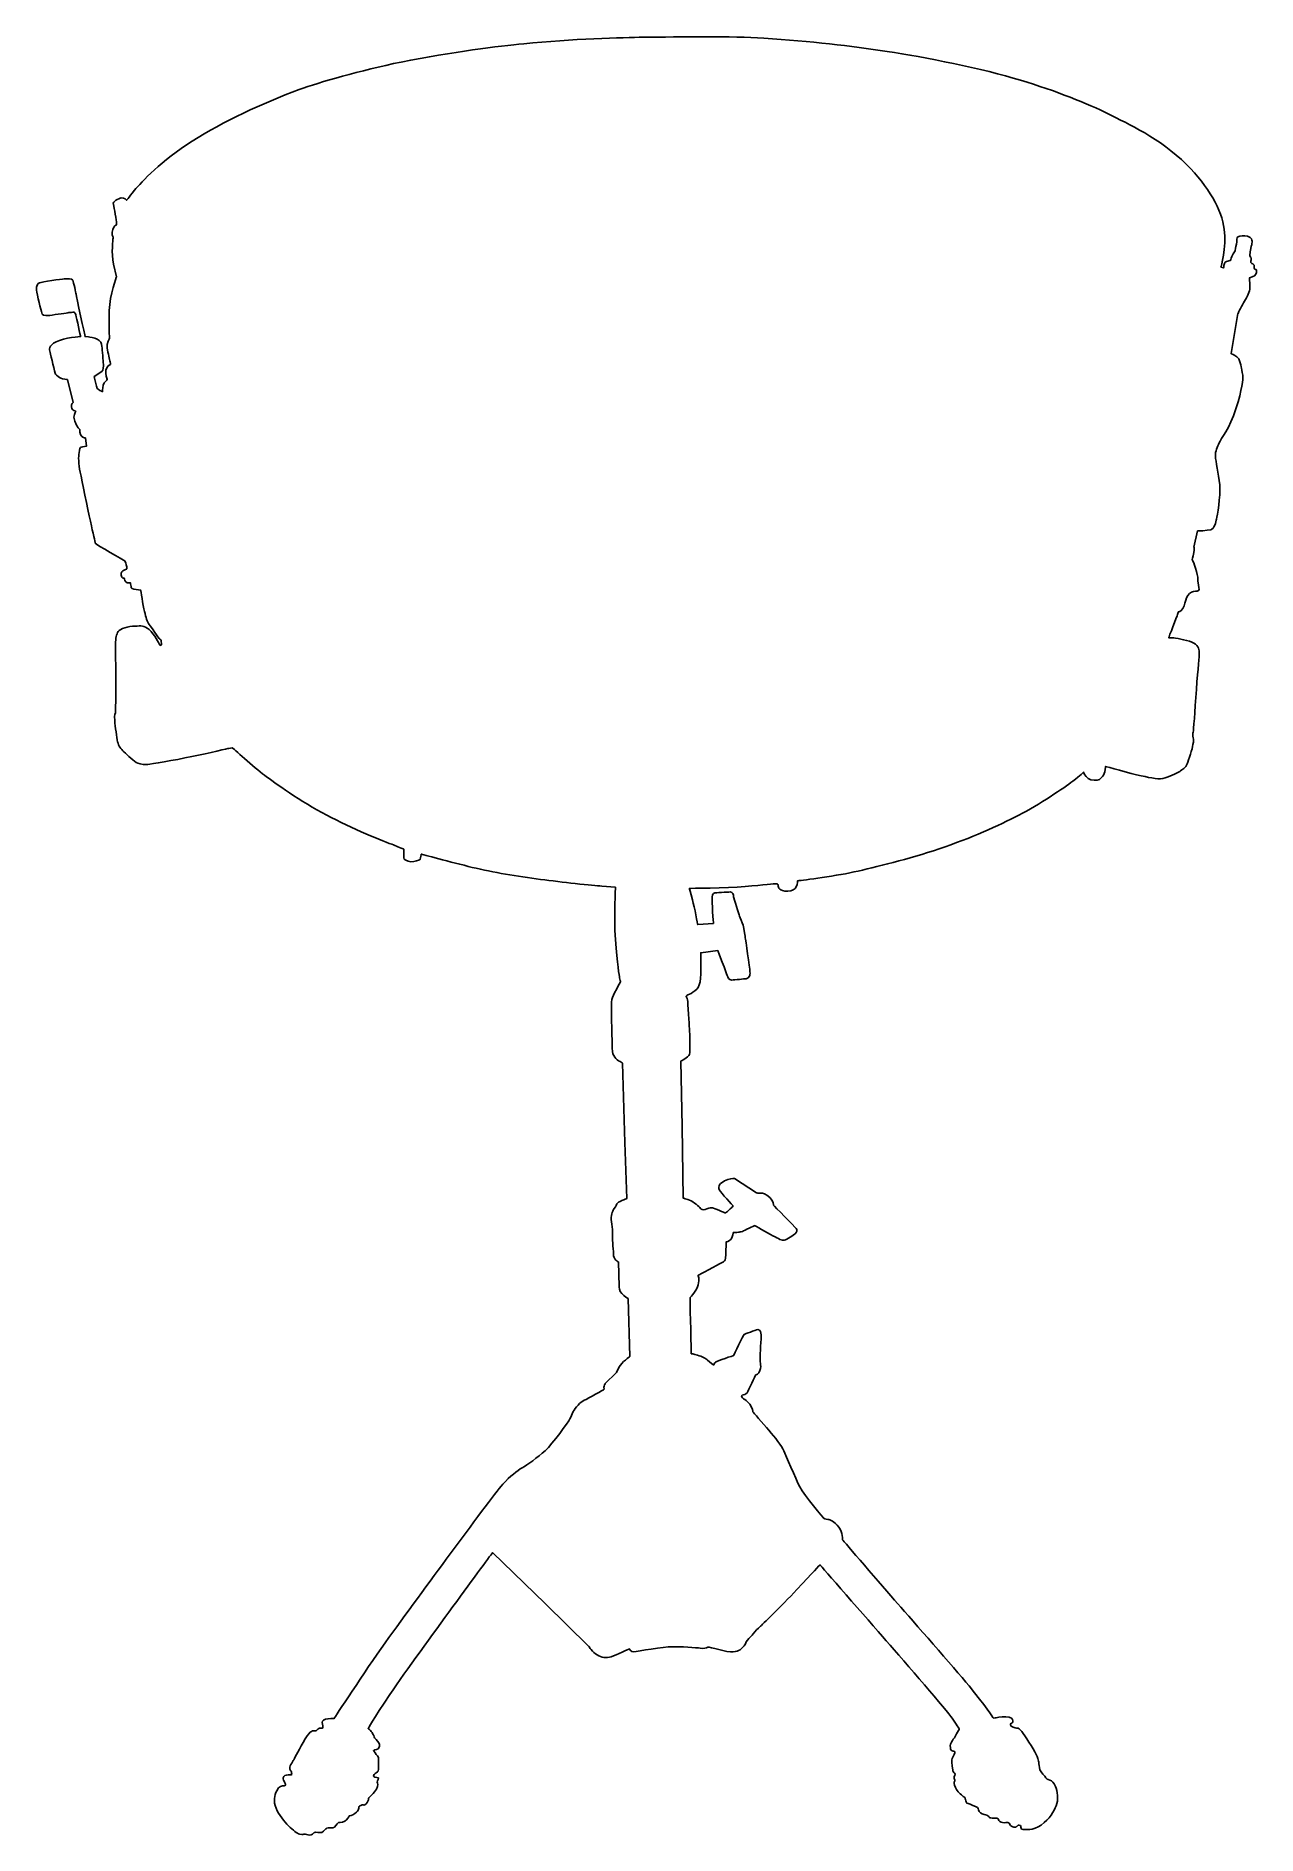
# Model space of a CAD drawing. Header units: centimetres. Extents: x -6.7 to 6.7, y -9.8 to 9.8.
import ezdxf

# ---------------------------------------------------------------- set-up
doc = ezdxf.new("R2010")
doc.units = ezdxf.units.CM
doc.header["$MEASUREMENT"] = 0
doc.layers.add('Camada 1', color=7, linetype='Continuous')

msp = doc.modelspace()

# ---------------------------------------------------------------- linework, layer by layer
at = {"layer": 'Camada 1'}
msp.add_open_spline([(-2.4638, 0.8946), (-2.4638, 0.8946), (-2.13564, 0.80551), (-1.90392, 0.74982), (-1.90392, 0.74982), (-1.6722, 0.69399), (-1.41481, 0.65002), (-1.15727, 0.61785), (-1.15727, 0.61785), (-1.04101, 0.60335), (-0.90099, 0.58531), (-0.78032, 0.57282), (-0.78032, 0.57282), (-0.63371, 0.55777), (-0.54182, 0.54906), (-0.4879, 0.5448), (-0.4879, 0.5448), (-0.4879, 0.5448), (-0.33889, 0.53205), (-0.33889, 0.53205), (-0.33889, 0.53205), (-0.33889, 0.53205), (-0.3582, 0.22503), (-0.33889, -0.04077), (-0.33889, -0.04077), (-0.31958, -0.3067), (-0.29801, -0.43984), (-0.29388, -0.45916), (-0.29388, -0.45916), (-0.28962, -0.47847), (-0.28518, -0.50419), (-0.28518, -0.50419), (-0.28518, -0.50419), (-0.28518, -0.50419), (-0.36887, -0.65416), (-0.37948, -0.69503), (-0.37948, -0.69503), (-0.39009, -0.7359), (-0.37522, -1.10715), (-0.37522, -1.18001), (-0.37522, -1.18001), (-0.37522, -1.25277), (-0.37331, -1.28738), (-0.35821, -1.30873), (-0.35821, -1.30873), (-0.34305, -1.32998), (-0.32575, -1.35374), (-0.3045, -1.3644), (-0.3045, -1.3644), (-0.28312, -1.37501), (-0.26381, -1.39012), (-0.26381, -1.39012), (-0.26381, -1.39012), (-0.26381, -1.39012), (-0.2359, -2.25901), (-0.2359, -2.25901), (-0.2359, -2.25901), (-0.2359, -2.25901), (-0.21659, -2.87261), (-0.21659, -2.87261), (-0.21659, -2.87261), (-0.21659, -2.87261), (-0.31941, -2.91127), (-0.32385, -2.9305), (-0.32385, -2.9305), (-0.32819, -2.94981), (-0.35198, -2.97757), (-0.36036, -2.99265), (-0.36036, -2.99265), (-0.36888, -3.0077), (-0.39661, -3.05914), (-0.38174, -3.1256), (-0.38174, -3.1256), (-0.36684, -3.1922), (-0.37335, -3.30377), (-0.37335, -3.30377), (-0.37335, -3.30377), (-0.37335, -3.30377), (-0.36039, -3.47305), (-0.36039, -3.48604), (-0.36039, -3.48604), (-0.36039, -3.49887), (-0.35383, -3.53105), (-0.33663, -3.54398), (-0.33663, -3.54398), (-0.31962, -3.55684), (-0.30649, -3.56546), (-0.30649, -3.56546), (-0.30649, -3.56546), (-0.30649, -3.56546), (-0.29808, -3.83351), (-0.29808, -3.83351), (-0.29808, -3.83351), (-0.29808, -3.83351), (-0.29829, -3.88278), (-0.27035, -3.91082), (-0.27035, -3.91082), (-0.2423, -3.93876), (-0.20153, -3.96665), (-0.20153, -3.96665), (-0.20153, -3.96665), (-0.20153, -3.96665), (-0.18222, -4.5994), (-0.18222, -4.5994), (-0.18222, -4.5994), (-0.18222, -4.5994), (-0.27228, -4.66393), (-0.29808, -4.71322), (-0.29808, -4.71322), (-0.3239, -4.76251), (-0.33028, -4.77759), (-0.33028, -4.77759), (-0.33028, -4.77759), (-0.33028, -4.77759), (-0.45048, -4.89549), (-0.45048, -4.89549), (-0.45048, -4.89549), (-0.45048, -4.89549), (-0.46749, -4.91703), (-0.46546, -4.93626), (-0.46546, -4.93626), (-0.46546, -4.93626), (-0.46342, -4.9579), (-0.46342, -4.9579), (-0.46342, -4.9579), (-0.46342, -4.9579), (-0.63921, -5.06283), (-0.68006, -5.07792), (-0.68006, -5.07792), (-0.72083, -5.09297), (-0.78076, -5.1638), (-0.80005, -5.20235), (-0.80005, -5.20235), (-0.81936, -5.24101), (-0.81746, -5.2495), (-0.83669, -5.28159), (-0.83669, -5.28159), (-0.856, -5.31387), (-1.02563, -5.55623), (-1.10696, -5.62917), (-1.10696, -5.62917), (-1.18853, -5.70214), (-1.30447, -5.78562), (-1.358, -5.81578), (-1.358, -5.81578), (-1.41153, -5.84594), (-1.49079, -5.90796), (-1.57022, -5.99607), (-1.57022, -5.99607), (-1.64967, -6.0841), (-1.92206, -6.45295), (-2.14534, -6.75773), (-2.14534, -6.75773), (-2.3686, -7.0624), (-2.63895, -7.42506), (-2.8577, -7.73174), (-2.8577, -7.73174), (-3.07659, -8.03845), (-3.41325, -8.55756), (-3.41325, -8.55756), (-3.41325, -8.55756), (-3.41325, -8.55756), (-3.4754, -8.55544), (-3.50977, -8.56616), (-3.50977, -8.56616), (-3.54414, -8.57688), (-3.5462, -8.59214), (-3.54205, -8.61976), (-3.54205, -8.61976), (-3.53782, -8.64759), (-3.53115, -8.6649), (-3.54843, -8.6649), (-3.54843, -8.6649), (-3.56571, -8.6649), (-3.58082, -8.66247), (-3.59153, -8.67329), (-3.59153, -8.67329), (-3.60214, -8.68422), (-3.61084, -8.6926), (-3.62786, -8.6926), (-3.62786, -8.6926), (-3.64495, -8.6926), (-3.66824, -8.6777), (-3.73068, -8.78073), (-3.73068, -8.78073), (-3.79299, -8.88376), (-3.84252, -8.98422), (-3.85533, -9.00801), (-3.85533, -9.00801), (-3.86829, -9.03177), (-3.90886, -9.08937), (-3.89825, -9.11104), (-3.89825, -9.11104), (-3.88764, -9.1325), (-3.88108, -9.13866), (-3.87894, -9.15605), (-3.87894, -9.15605), (-3.87672, -9.17325), (-3.87672, -9.17536), (-3.89825, -9.17536), (-3.89825, -9.17536), (-3.91973, -9.17536), (-3.9541, -9.17131), (-3.96474, -9.19256), (-3.96474, -9.19256), (-3.97548, -9.21394), (-3.97326, -9.22484), (-3.9604, -9.24415), (-3.9604, -9.24415), (-3.94754, -9.26339), (-3.93265, -9.29111), (-3.95839, -9.29334), (-3.95839, -9.29334), (-3.98408, -9.29556), (-4.01633, -9.29556), (-4.04205, -9.34705), (-4.04205, -9.34705), (-4.06777, -9.39854), (-4.08071, -9.46069), (-4.04843, -9.53789), (-4.04843, -9.53789), (-4.01634, -9.6152), (-3.9604, -9.68169), (-3.91111, -9.73096), (-3.91111, -9.73096), (-3.86184, -9.78025), (-3.82329, -9.81687), (-3.7889, -9.82335), (-3.7889, -9.82335), (-3.75448, -9.8297), (-3.75236, -9.82102), (-3.73728, -9.82102), (-3.73728, -9.82102), (-3.72223, -9.82102), (-3.70736, -9.83174), (-3.68161, -9.83174), (-3.68161, -9.83174), (-3.65592, -9.83174), (-3.64295, -9.81465), (-3.63438, -9.80824), (-3.63438, -9.80824), (-3.62578, -9.80178), (-3.63851, -9.80401), (-3.61284, -9.80178), (-3.61284, -9.80178), (-3.58712, -9.79956), (-3.55487, -9.81683), (-3.52915, -9.79106), (-3.52915, -9.79106), (-3.50343, -9.76534), (-3.50142, -9.75897), (-3.49282, -9.75664), (-3.49282, -9.75664), (-3.48412, -9.75452), (-3.47777, -9.75452), (-3.46054, -9.75452), (-3.46054, -9.75452), (-3.44353, -9.75452), (-3.41329, -9.75875), (-3.39402, -9.7287), (-3.39402, -9.7287), (-3.37473, -9.69875), (-3.36843, -9.6946), (-3.35984, -9.6946), (-3.35984, -9.6946), (-3.35114, -9.6946), (-3.29946, -9.69209), (-3.27808, -9.66436), (-3.27808, -9.66436), (-3.25681, -9.63661), (-3.24813, -9.62155), (-3.24813, -9.62155), (-3.24813, -9.62155), (-3.24813, -9.62155), (-3.21797, -9.62377), (-3.18804, -9.59795), (-3.18804, -9.59795), (-3.15806, -9.57226), (-3.15187, -9.56781), (-3.14743, -9.5485), (-3.14743, -9.5485), (-3.14299, -9.52919), (-3.14743, -9.52519), (-3.1324, -9.51429), (-3.1324, -9.51429), (-3.11732, -9.50347), (-3.11499, -9.50154), (-3.10433, -9.50154), (-3.10433, -9.50154), (-3.09375, -9.50154), (-3.0852, -9.51644), (-3.06377, -9.49061), (-3.06377, -9.49061), (-3.04223, -9.46481), (-3.04194, -9.45844), (-3.04001, -9.4456), (-3.04001, -9.4456), (-3.038, -9.43274), (-3.03578, -9.42629), (-3.03578, -9.42629), (-3.03578, -9.42629), (-3.03578, -9.42629), (-2.9736, -9.3684), (-2.95209, -9.32977), (-2.95209, -9.32977), (-2.93061, -9.29111), (-2.93704, -9.26336), (-2.94349, -9.25476), (-2.94349, -9.25476), (-2.94349, -9.23971), (-2.90928, -9.20298), (-2.94783, -9.20105), (-2.94783, -9.20105), (-2.98649, -9.19904), (-2.9885, -9.18615), (-2.97791, -9.1711), (-2.97791, -9.1711), (-2.96717, -9.15602), (-2.93925, -9.14305), (-2.93277, -9.13244), (-2.93277, -9.13244), (-2.92639, -9.1218), (-2.92862, -9.02303), (-2.92862, -9.02303), (-2.92862, -9.02303), (-2.92862, -9.02303), (-2.92216, -8.98882), (-2.93926, -8.96736), (-2.93926, -8.96736), (-2.95635, -8.94572), (-2.98014, -8.91809), (-2.98437, -8.90939), (-2.98437, -8.90939), (-2.96506, -8.89645), (-2.93259, -8.89645), (-2.92418, -8.87711), (-2.92418, -8.87711), (-2.91577, -8.85787), (-2.91577, -8.82774), (-2.93926, -8.80424), (-2.93926, -8.80424), (-2.96273, -8.78067), (-2.97122, -8.77178), (-2.97569, -8.75691), (-2.97569, -8.75691), (-2.98014, -8.74201), (-2.99694, -8.71188), (-3.00784, -8.69902), (-3.00784, -8.69902), (-3.01877, -8.68616), (-3.04226, -8.66896), (-3.04226, -8.66896), (-3.04226, -8.66896), (-3.04226, -8.66896), (-2.99172, -8.57019), (-2.80501, -8.29674), (-2.80501, -8.29674), (-2.61853, -8.02327), (-2.34167, -7.64354), (-2.11643, -7.33458), (-2.11643, -7.33458), (-1.89111, -7.02565), (-1.68198, -6.74252), (-1.68198, -6.74252), (-1.68198, -6.74252), (-1.68198, -6.74252), (-1.10916, -7.29912), (-1.10916, -7.29912), (-1.10916, -7.29912), (-1.10916, -7.29912), (-0.6296, -7.76894), (-0.6296, -7.76894), (-0.6296, -7.76894), (-0.6296, -7.76894), (-0.59105, -7.83331), (-0.53943, -7.86226), (-0.53943, -7.86226), (-0.48805, -7.89126), (-0.44299, -7.89763), (-0.38502, -7.88157), (-0.38502, -7.88157), (-0.32705, -7.86556), (-0.18867, -7.79471), (-0.18867, -7.79471), (-0.18867, -7.79471), (-0.18867, -7.79471), (-0.17594, -7.83019), (-0.13729, -7.82691), (-0.13729, -7.82691), (-0.09863, -7.82371), (0.19106, -7.77222), (0.27784, -7.77222), (0.27784, -7.77222), (0.36481, -7.77222), (0.5515, -7.78188), (0.58687, -7.78825), (0.58687, -7.78825), (0.62224, -7.79471), (0.65442, -7.78825), (0.67053, -7.77859), (0.67053, -7.77859), (0.68656, -7.76893), (0.88294, -7.83656), (0.94728, -7.83018), (0.94728, -7.83018), (1.01165, -7.8237), (1.0438, -7.7947), (1.06634, -7.76253), (1.06634, -7.76253), (1.08886, -7.73036), (1.09206, -7.70464), (1.11783, -7.68212), (1.11783, -7.68212), (1.14365, -7.65952), (1.14672, -7.65315), (1.16604, -7.63053), (1.16604, -7.63053), (1.18535, -7.60812), (1.22073, -7.56946), (1.24007, -7.55343), (1.24007, -7.55343), (1.25938, -7.53721), (1.46851, -7.33457), (1.64245, -7.14798), (1.64245, -7.14798), (1.81618, -6.96126), (1.89658, -6.8776), (1.89658, -6.8776), (1.89658, -6.8776), (1.89658, -6.8776), (2.41799, -7.47611), (2.62072, -7.70784), (2.62072, -7.70784), (2.82345, -7.93957), (3.29133, -8.48069), (3.34158, -8.55414), (3.34158, -8.55414), (3.38341, -8.61531), (3.41889, -8.67318), (3.41889, -8.67318), (3.41889, -8.67318), (3.41889, -8.67318), (3.36409, -8.77192), (3.34475, -8.79775), (3.34475, -8.79775), (3.32551, -8.82355), (3.31662, -8.85135), (3.32107, -8.87496), (3.32107, -8.87496), (3.32552, -8.89853), (3.32522, -8.90298), (3.34038, -8.90936), (3.34038, -8.90936), (3.35543, -8.91574), (3.37692, -8.91362), (3.37054, -8.93296), (3.37054, -8.93296), (3.36406, -8.9522), (3.33614, -8.995), (3.33614, -9.01006), (3.33614, -9.01006), (3.33614, -9.02522), (3.34897, -9.13463), (3.34897, -9.13463), (3.34897, -9.13463), (3.34897, -9.13463), (3.37032, -9.15598), (3.37247, -9.16469), (3.37247, -9.16469), (3.37477, -9.17318), (3.36406, -9.19041), (3.36406, -9.19041), (3.36406, -9.19041), (3.36406, -9.19041), (3.35528, -9.20972), (3.3661, -9.22248), (3.3661, -9.22248), (3.37692, -9.23544), (3.3661, -9.24608), (3.36184, -9.25476), (3.36184, -9.25476), (3.35761, -9.26336), (3.37054, -9.30424), (3.38756, -9.33421), (3.38756, -9.33421), (3.40476, -9.36416), (3.45405, -9.40493), (3.46913, -9.41557), (3.46913, -9.41557), (3.48418, -9.42629), (3.48215, -9.42869), (3.4863, -9.44359), (3.4863, -9.44359), (3.49056, -9.45849), (3.49035, -9.48436), (3.51413, -9.48862), (3.51413, -9.48862), (3.53789, -9.49285), (3.59782, -9.52079), (3.61716, -9.53151), (3.61716, -9.53151), (3.6364, -9.54215), (3.61909, -9.57231), (3.64925, -9.58932), (3.64925, -9.58932), (3.67949, -9.60649), (3.68394, -9.60448), (3.70518, -9.61094), (3.70518, -9.61094), (3.72653, -9.61732), (3.73524, -9.6238), (3.74161, -9.63444), (3.74161, -9.63444), (3.74799, -9.64516), (3.75764, -9.6441), (3.77698, -9.64613), (3.77698, -9.64613), (3.79629, -9.64806), (3.80598, -9.64729), (3.81892, -9.64729), (3.81892, -9.64729), (3.83165, -9.64729), (3.8426, -9.65174), (3.84675, -9.66234), (3.84675, -9.66234), (3.85098, -9.67295), (3.86837, -9.69443), (3.89186, -9.69655), (3.89186, -9.69655), (3.91536, -9.69877), (3.93911, -9.6921), (3.94975, -9.69655), (3.94975, -9.69655), (3.96049, -9.701), (3.96465, -9.70081), (3.97113, -9.71586), (3.97113, -9.71586), (3.97759, -9.73091), (3.99926, -9.73962), (4.01412, -9.74602), (4.01412, -9.74602), (4.02902, -9.75248), (4.04833, -9.73742), (4.04833, -9.73742), (4.04833, -9.73742), (4.04833, -9.73742), (4.05722, -9.72226), (4.07209, -9.72459), (4.07209, -9.72459), (4.08699, -9.72671), (4.08937, -9.72671), (4.0914, -9.73742), (4.0914, -9.73742), (4.09333, -9.74803), (4.08889, -9.76959), (4.11267, -9.76959), (4.11267, -9.76959), (4.13645, -9.76959), (4.22205, -9.78875), (4.31444, -9.72226), (4.31444, -9.72226), (4.40681, -9.65596), (4.45184, -9.57229), (4.47753, -9.51218), (4.47753, -9.51218), (4.50335, -9.45209), (4.49261, -9.34483), (4.47118, -9.2998), (4.47118, -9.2998), (4.44964, -9.25477), (4.43697, -9.24201), (4.40681, -9.23119), (4.40681, -9.23119), (4.37665, -9.22037), (4.37665, -9.22058), (4.36593, -9.20547), (4.36593, -9.20547), (4.35521, -9.19042), (4.30785, -9.14954), (4.29933, -9.11734), (4.29933, -9.11734), (4.29084, -9.08517), (4.28851, -9.05725), (4.2865, -9.03368), (4.2865, -9.03368), (4.28446, -9.01008), (4.26719, -8.95849), (4.20281, -8.85355), (4.20281, -8.85355), (4.13836, -8.74848), (4.08695, -8.66916), (4.06123, -8.66482), (4.06123, -8.66482), (4.03543, -8.66037), (4.02056, -8.66037), (4.0077, -8.65389), (4.0077, -8.65389), (3.99476, -8.64751), (3.98645, -8.64751), (3.98201, -8.63465), (3.98201, -8.63465), (3.97754, -8.62182), (3.97108, -8.61756), (3.98614, -8.61105), (3.98614, -8.61105), (4.00122, -8.60459), (4.00323, -8.60015), (4.00545, -8.58314), (4.00545, -8.58314), (4.00767, -8.56605), (3.98198, -8.53811), (3.92824, -8.53811), (3.92824, -8.53811), (3.87453, -8.53811), (3.81016, -8.55094), (3.81016, -8.55094), (3.81016, -8.55094), (3.81016, -8.55094), (3.79085, -8.55316), (3.79085, -8.55316), (3.79085, -8.55316), (3.79085, -8.55316), (3.69867, -8.41179), (3.52492, -8.20142), (3.52492, -8.20142), (3.35119, -7.99097), (2.91569, -7.49543), (2.74607, -7.30239), (2.74607, -7.30239), (2.57658, -7.10932), (2.14311, -6.60529), (2.14311, -6.60529), (2.14311, -6.60529), (2.14311, -6.60529), (2.14957, -6.52605), (2.1003, -6.46371), (2.1003, -6.46371), (2.05101, -6.4014), (2.00994, -6.38439), (1.98222, -6.38002), (1.98222, -6.38002), (1.95447, -6.37557), (1.93941, -6.36912), (1.93941, -6.36912), (1.93941, -6.36912), (1.93941, -6.36912), (1.72277, -6.12057), (1.67549, -6.02606), (1.67549, -6.02606), (1.62826, -5.93158), (1.52301, -5.67829), (1.49954, -5.629), (1.49954, -5.629), (1.47597, -5.57973), (1.40506, -5.48319), (1.33857, -5.40598), (1.33857, -5.40598), (1.27227, -5.32877), (1.16278, -5.20421), (1.16278, -5.20421), (1.16278, -5.20421), (1.16278, -5.20421), (1.16278, -5.16566), (1.12846, -5.12063), (1.12846, -5.12063), (1.09396, -5.07552), (1.07708, -5.0757), (1.05985, -5.06062), (1.05985, -5.06062), (1.04247, -5.04554), (1.02979, -5.03064), (1.04691, -5.02204), (1.04691, -5.02204), (1.064, -5.01336), (1.08353, -5.01781), (1.0984, -4.99624), (1.0984, -4.99624), (1.11327, -4.97467), (1.1928, -4.80317), (1.1928, -4.80317), (1.1928, -4.80317), (1.1928, -4.80317), (1.22712, -4.79013), (1.23995, -4.75369), (1.23995, -4.75369), (1.25289, -4.71726), (1.24643, -4.69366), (1.24421, -4.67222), (1.24421, -4.67222), (1.24199, -4.65078), (1.24227, -4.62959), (1.24227, -4.61035), (1.24227, -4.61035), (1.24227, -4.59106), (1.25317, -4.38707), (1.25317, -4.36357), (1.25317, -4.36357), (1.25317, -4.34007), (1.24428, -4.30142), (1.21655, -4.30568), (1.21655, -4.30568), (1.18882, -4.30983), (1.0773, -4.35283), (1.06666, -4.35706), (1.06666, -4.35706), (1.05605, -4.36132), (0.95262, -4.5886), (0.95262, -4.5886), (0.95262, -4.5886), (0.95262, -4.5886), (0.77037, -4.6489), (0.75532, -4.65953), (0.75532, -4.65953), (0.74024, -4.67025), (0.73384, -4.69393), (0.73384, -4.69393), (0.73384, -4.69393), (0.73384, -4.69393), (0.68891, -4.65953), (0.66735, -4.64033), (0.66735, -4.64033), (0.64589, -4.62109), (0.60562, -4.59868), (0.55797, -4.58458), (0.55797, -4.58458), (0.51487, -4.57183), (0.48915, -4.56855), (0.48915, -4.56855), (0.48915, -4.56855), (0.48915, -4.56855), (0.47632, -4.0483), (0.47632, -4.00964), (0.47632, -4.00964), (0.47632, -3.97098), (0.47854, -3.95389), (0.47854, -3.95389), (0.47854, -3.95389), (0.47854, -3.95389), (0.55352, -3.87647), (0.56646, -3.81438), (0.56646, -3.81438), (0.57921, -3.75223), (0.56434, -3.71146), (0.56434, -3.71146), (0.56434, -3.71146), (0.56434, -3.71146), (0.78524, -3.59549), (0.81961, -3.57618), (0.81961, -3.57618), (0.85403, -3.55694), (0.85808, -3.54853), (0.86242, -3.52924), (0.86242, -3.52924), (0.86697, -3.50993), (0.87102, -3.34459), (0.87102, -3.34459), (0.87102, -3.34459), (0.87102, -3.34459), (0.90542, -3.34459), (0.92473, -3.31453), (0.92473, -3.31453), (0.94404, -3.28455), (0.94833, -3.24378), (0.94833, -3.24378), (0.94833, -3.24378), (0.94833, -3.24378), (0.9719, -3.24359), (0.98699, -3.24156), (0.98699, -3.24156), (1.00204, -3.23955), (1.01049, -3.23955), (1.01049, -3.23955), (1.01049, -3.23955), (1.01049, -3.23955), (1.03184, -3.23741), (1.04912, -3.23095), (1.04912, -3.23095), (1.06642, -3.22447), (1.18006, -3.16676), (1.18006, -3.16676), (1.18006, -3.16676), (1.18006, -3.16676), (1.31746, -3.24399), (1.38183, -3.27818), (1.38183, -3.27818), (1.44618, -3.31239), (1.48057, -3.33403), (1.50629, -3.32766), (1.50629, -3.32766), (1.53198, -3.32128), (1.60929, -3.2695), (1.62638, -3.25662), (1.62638, -3.25662), (1.64347, -3.24379), (1.6521, -3.21161), (1.6371, -3.19873), (1.6371, -3.19873), (1.62194, -3.18579), (1.38818, -2.94558), (1.38818, -2.94558), (1.38818, -2.94558), (1.38818, -2.94558), (1.39244, -2.9047), (1.34741, -2.86189), (1.34741, -2.86189), (1.3024, -2.819), (1.27436, -2.81262), (1.24867, -2.81262), (1.24867, -2.81262), (1.22298, -2.81262), (1.20152, -2.81029), (1.20152, -2.81029), (1.20152, -2.81029), (1.20152, -2.81029), (0.96342, -2.65395), (0.96342, -2.65395), (0.96342, -2.65395), (0.96342, -2.65395), (0.93966, -2.64527), (0.88825, -2.66459), (0.88825, -2.66459), (0.83666, -2.68388), (0.80649, -2.70737), (0.79819, -2.72026), (0.79819, -2.72026), (0.7897, -2.7332), (0.78525, -2.75892), (0.79819, -2.78035), (0.79819, -2.78035), (0.81094, -2.80199), (0.94615, -2.95196), (0.94615, -2.95196), (0.94615, -2.95196), (0.92691, -2.97342), (0.90133, -2.99699), (0.8927, -3.00567), (0.8927, -3.00567), (0.884, -3.01427), (0.86042, -3.02927), (0.86042, -3.02927), (0.86042, -3.02927), (0.86042, -3.02927), (0.73596, -2.97768), (0.7231, -2.97342), (0.7231, -2.97342), (0.71027, -2.96927), (0.69111, -2.97323), (0.66098, -2.98414), (0.66098, -2.98414), (0.63082, -2.99496), (0.60936, -2.99922), (0.59661, -2.98636), (0.59661, -2.98636), (0.58367, -2.97342), (0.54086, -2.92413), (0.4872, -2.89844), (0.4872, -2.89844), (0.43349, -2.87272), (0.40121, -2.86828), (0.40121, -2.86828), (0.40121, -2.86828), (0.40121, -2.86828), (0.38846, -2.08305), (0.38846, -2.08305), (0.38846, -2.08305), (0.38846, -2.08305), (0.37552, -1.36875), (0.37552, -1.36875), (0.37552, -1.36875), (0.37552, -1.36875), (0.45709, -1.32787), (0.46982, -1.29792), (0.46982, -1.29792), (0.48276, -1.26797), (0.46789, -0.99537), (0.46789, -0.99537), (0.46789, -0.99537), (0.46789, -0.99537), (0.45299, -0.72073), (0.44858, -0.69938), (0.44858, -0.69938), (0.44413, -0.678), (0.42075, -0.66295), (0.44212, -0.65009), (0.44212, -0.65009), (0.46347, -0.63726), (0.5516, -0.61175), (0.5773, -0.53645), (0.5773, -0.53645), (0.60302, -0.46118), (0.5922, -0.27255), (0.5922, -0.26385), (0.5922, -0.26385), (0.5922, -0.26385), (0.5922, -0.18442), (0.5922, -0.18442), (0.5922, -0.18442), (0.5922, -0.18442), (0.77889, -0.16092), (0.77889, -0.16092), (0.77889, -0.16092), (0.77889, -0.16092), (0.87747, -0.41188), (0.88181, -0.43122), (0.88181, -0.43122), (0.88626, -0.45051), (0.90134, -0.48493), (0.93129, -0.48281), (0.93129, -0.48281), (0.96135, -0.48048), (1.07073, -0.46966), (1.09004, -0.46773), (1.09004, -0.46773), (1.10935, -0.46561), (1.12446, -0.4486), (1.1287, -0.43344), (1.1287, -0.43344), (1.13285, -0.41836), (1.13084, -0.39285), (1.13084, -0.38193), (1.13084, -0.38193), (1.13084, -0.37111), (1.07943, -0.02159), (1.07943, -0.02159), (1.07943, -0.02159), (1.07943, -0.02159), (1.06406, 0.08363), (1.05567, 0.11578), (1.05567, 0.11578), (1.04718, 0.14798), (1.02127, 0.20151), (1.01701, 0.21659), (1.01701, 0.21659), (1.01278, 0.23164), (0.95459, 0.40966), (0.95264, 0.42897), (0.95264, 0.42897), (0.95063, 0.44828), (0.94203, 0.48038), (0.91621, 0.48038), (0.91621, 0.48038), (0.89041, 0.48038), (0.74471, 0.46974), (0.74471, 0.46974), (0.74471, 0.46974), (0.74471, 0.46974), (0.72095, 0.46529), (0.71669, 0.42251), (0.71669, 0.42251), (0.71243, 0.3797), (0.73174, 0.13734), (0.73174, 0.13734), (0.73174, 0.13734), (0.73174, 0.13734), (0.55995, 0.1244), (0.55995, 0.1244), (0.55995, 0.1244), (0.55995, 0.1244), (0.52563, 0.31334), (0.50214, 0.39478), (0.50214, 0.39478), (0.47857, 0.47614), (0.46793, 0.51945), (0.46793, 0.51945), (0.46793, 0.51945), (0.46793, 0.51945), (0.87108, 0.5235), (1.07708, 0.54051), (1.07708, 0.54051), (1.28311, 0.55771), (1.40331, 0.57057), (1.41392, 0.57057), (1.41392, 0.57057), (1.4289, 0.57057), (1.43752, 0.56634), (1.43752, 0.55348), (1.43752, 0.55348), (1.43752, 0.54054), (1.44175, 0.52546), (1.45683, 0.51271), (1.45683, 0.51271), (1.47188, 0.49977), (1.49326, 0.48689), (1.54475, 0.48911), (1.54475, 0.48911), (1.59616, 0.49133), (1.62196, 0.5062), (1.63712, 0.5384), (1.63712, 0.5384), (1.6521, 0.57057), (1.6521, 0.60275), (1.6521, 0.60275), (1.6521, 0.60275), (1.6521, 0.60275), (2.03612, 0.64778), (2.26773, 0.6993), (2.26773, 0.6993), (2.49948, 0.75079), (2.86492, 0.83932), (3.19885, 0.95256), (3.19885, 0.95256), (3.54614, 1.07033), (3.84898, 1.20571), (4.06777, 1.31935), (4.06777, 1.31935), (4.28663, 1.43299), (4.57006, 1.62383), (4.658, 1.6904), (4.658, 1.6904), (4.74574, 1.75689), (4.77579, 1.79129), (4.77579, 1.79129), (4.77579, 1.79129), (4.77579, 1.79129), (4.79288, 1.74435), (4.82728, 1.72057), (4.82728, 1.72057), (4.86168, 1.69679), (4.92586, 1.69911), (4.94962, 1.71187), (4.94962, 1.71187), (4.9733, 1.72481), (4.99677, 1.75669), (5.00333, 1.77413), (5.00333, 1.77413), (5.00971, 1.7913), (5.01838, 1.85356), (5.01838, 1.85356), (5.01838, 1.85356), (5.01838, 1.85356), (5.29069, 1.77625), (5.40647, 1.75053), (5.40647, 1.75053), (5.52241, 1.72481), (5.60843, 1.70772), (5.66841, 1.72696), (5.66841, 1.72696), (5.72834, 1.74627), (5.82486, 1.79364), (5.8378, 1.80424), (5.8378, 1.80424), (5.85055, 1.81488), (5.89347, 1.84078), (5.90855, 1.88147), (5.90855, 1.88147), (5.9236, 1.92214), (5.96652, 2.05086), (5.9729, 2.09163), (5.9729, 2.09163), (5.97938, 2.1324), (5.97938, 2.1473), (5.97515, 2.16661), (5.97515, 2.16661), (5.971, 2.18592), (5.97068, 2.21609), (5.97515, 2.22903), (5.97515, 2.22903), (5.97949, 2.24186), (5.99243, 2.45186), (6.00955, 2.69441), (6.00955, 2.69441), (6.02667, 2.93696), (6.04395, 3.05483), (6.04172, 3.09986), (6.04172, 3.09986), (6.03949, 3.14489), (6.02645, 3.18355), (5.96007, 3.21149), (5.96007, 3.21149), (5.89369, 3.2394), (5.77338, 3.25872), (5.74991, 3.25872), (5.74991, 3.25872), (5.72631, 3.25872), (5.70699, 3.26076), (5.70699, 3.26076), (5.70699, 3.26076), (5.70699, 3.26076), (5.79938, 3.49682), (5.80362, 3.51402), (5.80362, 3.51402), (5.80788, 3.53103), (5.81426, 3.54397), (5.81426, 3.54397), (5.81426, 3.54397), (5.81426, 3.54397), (5.84016, 3.54185), (5.86149, 3.57839), (5.86149, 3.57839), (5.88287, 3.61472), (5.88924, 3.66621), (5.90218, 3.69841), (5.90218, 3.69841), (5.91493, 3.73058), (5.9474, 3.76294), (5.97737, 3.7672), (5.97737, 3.7672), (6.00732, 3.77146), (6.03727, 3.76479), (6.03949, 3.78847), (6.03949, 3.78847), (6.04171, 3.81223), (6.02666, 3.86152), (6.02666, 3.88084), (6.02666, 3.88084), (6.02666, 3.90016), (6.02444, 3.93669), (6.01158, 3.98599), (6.01158, 3.98599), (5.99864, 4.03528), (5.97941, 4.08246), (5.97517, 4.09106), (5.97517, 4.09106), (5.97102, 4.09963), (5.96453, 4.11686), (5.96453, 4.11686), (5.96453, 4.11686), (5.96453, 4.11686), (5.98358, 4.19205), (5.98591, 4.21775), (5.98591, 4.21775), (5.98803, 4.24344), (5.98377, 4.25193), (5.98377, 4.25193), (5.98377, 4.25193), (5.98377, 4.25193), (6.02243, 4.4279), (6.02243, 4.4279), (6.02243, 4.4279), (6.02243, 4.4279), (6.12739, 4.43213), (6.16605, 4.44073), (6.16605, 4.44073), (6.20471, 4.44943), (6.22402, 4.52664), (6.2304, 4.55881), (6.2304, 4.55881), (6.23678, 4.59098), (6.27554, 4.80339), (6.26482, 4.93208), (6.26482, 4.93208), (6.25418, 5.06088), (6.2196, 5.1873), (6.21757, 5.24527), (6.21757, 5.24527), (6.21556, 5.30316), (6.23911, 5.34798), (6.25845, 5.391), (6.25845, 5.391), (6.27776, 5.4341), (6.37402, 5.54975), (6.44284, 5.76435), (6.44284, 5.76435), (6.51163, 5.97887), (6.52012, 6.08815), (6.51589, 6.13117), (6.51589, 6.13117), (6.51163, 6.17427), (6.50099, 6.20422), (6.49888, 6.22354), (6.49888, 6.22354), (6.49655, 6.24278), (6.48168, 6.30934), (6.45374, 6.33292), (6.45374, 6.33292), (6.4258, 6.35642), (6.38929, 6.36734), (6.38929, 6.36734), (6.38929, 6.36734), (6.38929, 6.36734), (6.46438, 6.80488), (6.46438, 6.80488), (6.46438, 6.80488), (6.46438, 6.80488), (6.49229, 6.86923), (6.52457, 6.92085), (6.52457, 6.92085), (6.55664, 6.97223), (6.58669, 7.02356), (6.59318, 7.07082), (6.59318, 7.07082), (6.59956, 7.11815), (6.59085, 7.17827), (6.59085, 7.17827), (6.59085, 7.17827), (6.59085, 7.17827), (6.59085, 7.19758), (6.59085, 7.19758), (6.59085, 7.19758), (6.59085, 7.19758), (6.64901, 7.20618), (6.65967, 7.23616), (6.65967, 7.23616), (6.67028, 7.26611), (6.6724, 7.27894), (6.66168, 7.28543), (6.66168, 7.28543), (6.65107, 7.29189), (6.64244, 7.28562), (6.64244, 7.30048), (6.64244, 7.30048), (6.64244, 7.31534), (6.64477, 7.33268), (6.63395, 7.34329), (6.63395, 7.34329), (6.62313, 7.35401), (6.61019, 7.34996), (6.6059, 7.36483), (6.6059, 7.36483), (6.60177, 7.37973), (6.60823, 7.38399), (6.60823, 7.39904), (6.60823, 7.39904), (6.60823, 7.41409), (6.61035, 7.41632), (6.60177, 7.42058), (6.60177, 7.42058), (6.58669, 7.43119), (6.60378, 7.52573), (6.61016, 7.54282), (6.61016, 7.54282), (6.61664, 7.55991), (6.61886, 7.58814), (6.61886, 7.59653), (6.61886, 7.59653), (6.61886, 7.60494), (6.6146, 7.63722), (6.56957, 7.64998), (6.56957, 7.64998), (6.52456, 7.66292), (6.49226, 7.65403), (6.46435, 7.6436), (6.46435, 7.6436), (6.45014, 7.6386), (6.45371, 7.60071), (6.45371, 7.60071), (6.45371, 7.60071), (6.45371, 7.60071), (6.44088, 7.52978), (6.43855, 7.52128), (6.43855, 7.52128), (6.43855, 7.52128), (6.43217, 7.49133), (6.43217, 7.49133), (6.43217, 7.49133), (6.43217, 7.49133), (6.38928, 7.42918), (6.38928, 7.40997), (6.38928, 7.40997), (6.38928, 7.39066), (6.3829, 7.38415), (6.3742, 7.38415), (6.3742, 7.38415), (6.36571, 7.38415), (6.3402, 7.37748), (6.3252, 7.36687), (6.3252, 7.36687), (6.31004, 7.35623), (6.30771, 7.30472), (6.30771, 7.30472), (6.30771, 7.30472), (6.30771, 7.30472), (6.27776, 7.31118), (6.27776, 7.31118), (6.27776, 7.31118), (6.27776, 7.31118), (6.33991, 7.52359), (6.31409, 7.72941), (6.31409, 7.72941), (6.28837, 7.93544), (6.14314, 8.19595), (5.90227, 8.43521), (5.90227, 8.43521), (5.60639, 8.72906), (5.26499, 8.87709), (5.04613, 8.98872), (5.04613, 8.98872), (4.82735, 9.10032), (4.47175, 9.24092), (4.08717, 9.35773), (4.08717, 9.35773), (3.67842, 9.4823), (3.03273, 9.61099), (2.63056, 9.67208), (2.63056, 9.67208), (2.22818, 9.73325), (1.8003, 9.78146), (1.28216, 9.81694), (1.28216, 9.81694), (0.9318, 9.84062), (0.37461, 9.82977), (-0.03414, 9.8266), (-0.03414, 9.8266), (-0.24935, 9.82477), (-0.8236, 9.80747), (-1.34134, 9.7554), (-1.34134, 9.7554), (-1.60476, 9.72892), (-2.12194, 9.66891), (-2.67989, 9.55556), (-2.67989, 9.55556), (-3.13307, 9.46338), (-3.57275, 9.33543), (-3.79614, 9.25378), (-3.79614, 9.25378), (-4.20158, 9.10589), (-4.62648, 8.90311), (-4.9644, 8.69073), (-4.9644, 8.69073), (-5.30232, 8.47835), (-5.52119, 8.24335), (-5.59509, 8.15328), (-5.59509, 8.15328), (-5.66923, 8.06324), (-5.68195, 8.0439), (-5.68195, 8.0439), (-5.68195, 8.0439), (-5.68195, 8.0439), (-5.70777, 8.07607), (-5.73992, 8.06962), (-5.73992, 8.06962), (-5.77212, 8.06324), (-5.83644, 8.03425), (-5.82689, 7.99887), (-5.82689, 7.99887), (-5.81723, 7.9635), (-5.79461, 7.81218), (-5.79144, 7.79932), (-5.79144, 7.79932), (-5.78824, 7.78649), (-5.79462, 7.77352), (-5.79462, 7.77352), (-5.79462, 7.77352), (-5.79462, 7.77352), (-5.82362, 7.77032), (-5.83328, 7.72531), (-5.83328, 7.72531), (-5.84294, 7.68028), (-5.84294, 7.66742), (-5.83646, 7.65445), (-5.83646, 7.65445), (-5.83, 7.64162), (-5.83, 7.64162), (-5.83, 7.62876), (-5.83, 7.62876), (-5.83, 7.6158), (-5.8526, 7.47104), (-5.82362, 7.34552), (-5.82362, 7.34552), (-5.82362, 7.34552), (-5.79145, 7.20722), (-5.79145, 7.20722), (-5.79145, 7.20722), (-5.79145, 7.20722), (-5.86545, 7.01405), (-5.87194, 6.84032), (-5.87194, 6.84032), (-5.87832, 6.66659), (-5.86866, 6.53467), (-5.86866, 6.53467), (-5.86866, 6.53467), (-5.86866, 6.53467), (-5.90401, 6.48308), (-5.89435, 6.42836), (-5.89435, 6.42836), (-5.88469, 6.3737), (-5.86789, 6.29628), (-5.86345, 6.27916), (-5.86345, 6.27916), (-5.85901, 6.26204), (-5.859, 6.24921), (-5.859, 6.24921), (-5.859, 6.24921), (-5.859, 6.24921), (-5.90422, 6.22767), (-5.90845, 6.18484), (-5.90845, 6.18484), (-5.91271, 6.14195), (-5.89977, 6.09448), (-5.8934, 6.0861), (-5.8934, 6.0861), (-5.88702, 6.0712), (-5.92983, 6.06456), (-5.93843, 6.02173), (-5.93843, 6.02173), (-5.94711, 5.97884), (-5.94711, 5.9509), (-5.94711, 5.9509), (-5.94711, 5.9509), (-5.94711, 5.9509), (-5.99862, 5.97688), (-6.00508, 5.98752), (-6.00508, 5.98752), (-6.01148, 5.99816), (-6.03506, 6.11624), (-6.03506, 6.11624), (-6.03506, 6.11624), (-6.03506, 6.11624), (-5.95352, 6.17191), (-5.95352, 6.17191), (-5.95352, 6.17191), (-5.93421, 6.18485), (-5.93632, 6.2297), (-5.93632, 6.25345), (-5.93632, 6.25345), (-5.93632, 6.27716), (-5.94915, 6.41424), (-5.95137, 6.44652), (-5.95137, 6.44652), (-5.95351, 6.47861), (-5.96841, 6.51089), (-6.00275, 6.52597), (-6.00275, 6.52597), (-6.03717, 6.54102), (-6.08432, 6.54722), (-6.09938, 6.54954), (-6.09938, 6.54954), (-6.09938, 6.54954), (-6.13571, 6.55388), (-6.13571, 6.55388), (-6.13571, 6.55388), (-6.13571, 6.55388), (-6.23448, 7.00447), (-6.23448, 7.01724), (-6.23448, 7.01724), (-6.23448, 7.03018), (-6.26231, 7.14808), (-6.27089, 7.16953), (-6.27089, 7.16953), (-6.27952, 7.19107), (-6.33323, 7.18458), (-6.36318, 7.18458), (-6.36318, 7.18458), (-6.39326, 7.18458), (-6.60998, 7.14997), (-6.63356, 7.14159), (-6.63356, 7.14159), (-6.65716, 7.1332), (-6.67243, 7.1096), (-6.66798, 7.06235), (-6.66798, 7.06235), (-6.66353, 7.01512), (-6.61445, 6.83267), (-6.61001, 6.81335), (-6.61001, 6.81335), (-6.60567, 6.79404), (-6.58837, 6.77721), (-6.52198, 6.78562), (-6.52198, 6.78562), (-6.4556, 6.79401), (-6.32688, 6.81335), (-6.31394, 6.81557), (-6.31394, 6.81557), (-6.30121, 6.81779), (-6.26256, 6.81972), (-6.26256, 6.81972), (-6.26256, 6.81972), (-6.26256, 6.81972), (-6.24536, 6.82202), (-6.23674, 6.78974), (-6.23674, 6.78974), (-6.22814, 6.75767), (-6.18504, 6.55386), (-6.18504, 6.55386), (-6.18504, 6.55386), (-6.18504, 6.55386), (-6.36321, 6.5442), (-6.45341, 6.49597), (-6.45341, 6.49597), (-6.53485, 6.4521), (-6.5285, 6.41675), (-6.51786, 6.38011), (-6.51786, 6.38011), (-6.50714, 6.34349), (-6.46608, 6.15699), (-6.45767, 6.14193), (-6.45767, 6.14193), (-6.44926, 6.12685), (-6.41679, 6.10732), (-6.39978, 6.09891), (-6.39978, 6.09891), (-6.38258, 6.09052), (-6.32892, 6.08401), (-6.32892, 6.08401), (-6.32892, 6.08401), (-6.32892, 6.08401), (-6.2668, 5.83308), (-6.2668, 5.83308), (-6.2668, 5.83308), (-6.2668, 5.83308), (-6.29027, 5.8157), (-6.28611, 5.78572), (-6.28611, 5.78572), (-6.28188, 5.75577), (-6.2687, 5.74921), (-6.25809, 5.74495), (-6.25809, 5.74495), (-6.24745, 5.74072), (-6.23878, 5.7405), (-6.23878, 5.73201), (-6.23878, 5.73201), (-6.23878, 5.72373), (-6.27336, 5.69772), (-6.24958, 5.62909), (-6.24958, 5.62909), (-6.2259, 5.56059), (-6.19169, 5.53701), (-6.19169, 5.53701), (-6.19169, 5.53701), (-6.19169, 5.53701), (-6.20029, 5.48108), (-6.17245, 5.46184), (-6.17245, 5.46184), (-6.14443, 5.44253), (-6.13147, 5.44464), (-6.13147, 5.44464), (-6.13147, 5.44464), (-6.13147, 5.44464), (-6.11872, 5.3568), (-6.11872, 5.3568), (-6.11872, 5.3568), (-6.11872, 5.3568), (-6.16568, 5.34569), (-6.17865, 5.34378), (-6.17865, 5.34378), (-6.19148, 5.34164), (-6.19585, 5.32462), (-6.20241, 5.28385), (-6.20241, 5.28385), (-6.20879, 5.24297), (-6.20879, 5.16132), (-6.18947, 5.06914), (-6.18947, 5.06914), (-6.17016, 4.97714), (-6.10782, 4.67219), (-6.07784, 4.53497), (-6.07784, 4.53497), (-6.04781, 4.39784), (-6.02654, 4.30769), (-6.02439, 4.29494), (-6.02439, 4.29494), (-6.02206, 4.282), (-5.70252, 4.10187), (-5.70252, 4.10187), (-5.70252, 4.10187), (-5.70252, 4.10187), (-5.69363, 4.09115), (-5.68524, 4.05676), (-5.68524, 4.05676), (-5.67672, 4.02234), (-5.67479, 4.01395), (-5.6832, 4.01173), (-5.6832, 4.01173), (-5.69161, 4.00951), (-5.72178, 3.99445), (-5.73469, 3.98146), (-5.73469, 3.98146), (-5.74755, 3.96873), (-5.74088, 3.91942), (-5.72389, 3.91296), (-5.72389, 3.91296), (-5.70669, 3.90648), (-5.71093, 3.926), (-5.70669, 3.90224), (-5.70669, 3.90224), (-5.70254, 3.87853), (-5.68079, 3.85922), (-5.65954, 3.85922), (-5.65954, 3.85922), (-5.63806, 3.85922), (-5.6434, 3.87372), (-5.63806, 3.84861), (-5.63806, 3.84861), (-5.62851, 3.8035), (-5.6402, 3.80368), (-5.60377, 3.79286), (-5.60377, 3.79286), (-5.56734, 3.78204), (-5.52868, 3.78204), (-5.52868, 3.78204), (-5.52868, 3.78204), (-5.52868, 3.78204), (-5.50278, 3.6171), (-5.48569, 3.54839), (-5.48569, 3.54839), (-5.4686, 3.4796), (-5.45987, 3.43891), (-5.4342, 3.40462), (-5.4342, 3.40462), (-5.41737, 3.382), (-5.32924, 3.25), (-5.32056, 3.24584), (-5.32056, 3.24584), (-5.30347, 3.23724), (-5.30548, 3.23396), (-5.30548, 3.23396), (-5.30548, 3.23396), (-5.30548, 3.23396), (-5.2991, 3.18353), (-5.2991, 3.18353), (-5.2991, 3.18353), (-5.2991, 3.18353), (-5.31415, 3.16845), (-5.32058, 3.18353), (-5.32058, 3.18353), (-5.32693, 3.19858), (-5.37625, 3.29534), (-5.43644, 3.34876), (-5.43644, 3.34876), (-5.49663, 3.40229), (-5.5201, 3.38742), (-5.59096, 3.38742), (-5.59096, 3.38742), (-5.66168, 3.38742), (-5.75405, 3.35747), (-5.77339, 3.32953), (-5.77339, 3.32953), (-5.79273, 3.30159), (-5.80337, 3.25232), (-5.80337, 3.19221), (-5.80337, 3.19221), (-5.80337, 3.13204), (-5.79892, 2.81264), (-5.80115, 2.63447), (-5.80115, 2.63447), (-5.80115, 2.63447), (-5.80337, 2.43492), (-5.80337, 2.43492), (-5.80337, 2.43492), (-5.80337, 2.43492), (-5.81842, 2.42635), (-5.81194, 2.35549), (-5.81194, 2.35549), (-5.80548, 2.28466), (-5.79149, 2.17004), (-5.78072, 2.12271), (-5.78072, 2.12271), (-5.77011, 2.07556), (-5.74738, 2.04635), (-5.71095, 2.01217), (-5.71095, 2.01217), (-5.67462, 1.97796), (-5.59752, 1.9047), (-5.56098, 1.88983), (-5.56098, 1.88983), (-5.52426, 1.87493), (-5.47922, 1.873), (-5.44927, 1.87493), (-5.44927, 1.87493), (-5.41932, 1.87705), (-5.16595, 1.92025), (-4.97077, 1.96084), (-4.97077, 1.96084), (-4.77564, 2.00151), (-4.5653, 2.0508), (-4.5653, 2.0508), (-4.5653, 2.0508), (-4.5653, 2.0508), (-4.52664, 2.05715), (-4.52664, 2.05715), (-4.52664, 2.05715), (-4.52664, 2.05715), (-4.28653, 1.84051), (-4.1749, 1.75682), (-4.1749, 1.75682), (-4.06319, 1.67324), (-3.78247, 1.46946), (-3.49481, 1.31928), (-3.49481, 1.31928), (-3.36612, 1.25223), (-3.20078, 1.17471), (-3.06743, 1.11656), (-3.06743, 1.11656), (-2.93204, 1.05743), (-2.80875, 1.01075), (-2.76528, 0.99422), (-2.76528, 0.99422), (-2.69231, 0.96628), (-2.65267, 0.94824), (-2.65267, 0.94824), (-2.65267, 0.94824), (-2.65267, 0.94824), (-2.65375, 0.85376), (-2.65375, 0.85376), (-2.65375, 0.85376), (-2.65375, 0.83886), (-2.617, 0.81084), (-2.57644, 0.81084), (-2.57644, 0.81084), (-2.53585, 0.81084), (-2.48193, 0.82589), (-2.47341, 0.83889), (-2.47341, 0.83889), (-2.46507, 0.85168), (-2.4638, 0.8946), (-2.4638, 0.8946)], degree=3, knots=[0, 0, 0, 0, 0.00235294, 0.00235294, 0.00235294, 0.00235294, 0.00470588, 0.00470588, 0.00470588, 0.00470588, 0.00705882, 0.00705882, 0.00705882, 0.00705882, 0.00941176, 0.00941176, 0.00941176, 0.00941176, 0.01176471, 0.01176471, 0.01176471, 0.01176471, 0.01411765, 0.01411765, 0.01411765, 0.01411765, 0.01647059, 0.01647059, 0.01647059, 0.01647059, 0.01882353, 0.01882353, 0.01882353, 0.01882353, 0.02117647, 0.02117647, 0.02117647, 0.02117647, 0.02352941, 0.02352941, 0.02352941, 0.02352941, 0.02588235, 0.02588235, 0.02588235, 0.02588235, 0.02823529, 0.02823529, 0.02823529, 0.02823529, 0.03058824, 0.03058824, 0.03058824, 0.03058824, 0.03294118, 0.03294118, 0.03294118, 0.03294118, 0.03529412, 0.03529412, 0.03529412, 0.03529412, 0.03764706, 0.03764706, 0.03764706, 0.03764706, 0.04, 0.04, 0.04, 0.04, 0.04235294, 0.04235294, 0.04235294, 0.04235294, 0.04470588, 0.04470588, 0.04470588, 0.04470588, 0.04705882, 0.04705882, 0.04705882, 0.04705882, 0.04941176, 0.04941176, 0.04941176, 0.04941176, 0.05176471, 0.05176471, 0.05176471, 0.05176471, 0.05411765, 0.05411765, 0.05411765, 0.05411765, 0.05647059, 0.05647059, 0.05647059, 0.05647059, 0.05882353, 0.05882353, 0.05882353, 0.05882353, 0.06117647, 0.06117647, 0.06117647, 0.06117647, 0.06352941, 0.06352941, 0.06352941, 0.06352941, 0.06588235, 0.06588235, 0.06588235, 0.06588235, 0.06823529, 0.06823529, 0.06823529, 0.06823529, 0.07058824, 0.07058824, 0.07058824, 0.07058824, 0.07294118, 0.07294118, 0.07294118, 0.07294118, 0.07529412, 0.07529412, 0.07529412, 0.07529412, 0.07764706, 0.07764706, 0.07764706, 0.07764706, 0.08, 0.08, 0.08, 0.08, 0.08235294, 0.08235294, 0.08235294, 0.08235294, 0.08470588, 0.08470588, 0.08470588, 0.08470588, 0.08705882, 0.08705882, 0.08705882, 0.08705882, 0.08941176, 0.08941176, 0.08941176, 0.08941176, 0.09176471, 0.09176471, 0.09176471, 0.09176471, 0.09411765, 0.09411765, 0.09411765, 0.09411765, 0.09647059, 0.09647059, 0.09647059, 0.09647059, 0.09882353, 0.09882353, 0.09882353, 0.09882353, 0.10117647, 0.10117647, 0.10117647, 0.10117647, 0.10352941, 0.10352941, 0.10352941, 0.10352941, 0.10588235, 0.10588235, 0.10588235, 0.10588235, 0.10823529, 0.10823529, 0.10823529, 0.10823529, 0.11058824, 0.11058824, 0.11058824, 0.11058824, 0.11294118, 0.11294118, 0.11294118, 0.11294118, 0.11529412, 0.11529412, 0.11529412, 0.11529412, 0.11764706, 0.11764706, 0.11764706, 0.11764706, 0.12, 0.12, 0.12, 0.12, 0.12235294, 0.12235294, 0.12235294, 0.12235294, 0.12470588, 0.12470588, 0.12470588, 0.12470588, 0.12705882, 0.12705882, 0.12705882, 0.12705882, 0.12941176, 0.12941176, 0.12941176, 0.12941176, 0.13176471, 0.13176471, 0.13176471, 0.13176471, 0.13411765, 0.13411765, 0.13411765, 0.13411765, 0.13647059, 0.13647059, 0.13647059, 0.13647059, 0.13882353, 0.13882353, 0.13882353, 0.13882353, 0.14117647, 0.14117647, 0.14117647, 0.14117647, 0.14352941, 0.14352941, 0.14352941, 0.14352941, 0.14588235, 0.14588235, 0.14588235, 0.14588235, 0.14823529, 0.14823529, 0.14823529, 0.14823529, 0.15058824, 0.15058824, 0.15058824, 0.15058824, 0.15294118, 0.15294118, 0.15294118, 0.15294118, 0.15529412, 0.15529412, 0.15529412, 0.15529412, 0.15764706, 0.15764706, 0.15764706, 0.15764706, 0.16, 0.16, 0.16, 0.16, 0.16235294, 0.16235294, 0.16235294, 0.16235294, 0.16470588, 0.16470588, 0.16470588, 0.16470588, 0.16705882, 0.16705882, 0.16705882, 0.16705882, 0.16941176, 0.16941176, 0.16941176, 0.16941176, 0.17176471, 0.17176471, 0.17176471, 0.17176471, 0.17411765, 0.17411765, 0.17411765, 0.17411765, 0.17647059, 0.17647059, 0.17647059, 0.17647059, 0.17882353, 0.17882353, 0.17882353, 0.17882353, 0.18117647, 0.18117647, 0.18117647, 0.18117647, 0.18352941, 0.18352941, 0.18352941, 0.18352941, 0.18588235, 0.18588235, 0.18588235, 0.18588235, 0.18823529, 0.18823529, 0.18823529, 0.18823529, 0.19058824, 0.19058824, 0.19058824, 0.19058824, 0.19294118, 0.19294118, 0.19294118, 0.19294118, 0.19529412, 0.19529412, 0.19529412, 0.19529412, 0.19764706, 0.19764706, 0.19764706, 0.19764706, 0.2, 0.2, 0.2, 0.2, 0.20235294, 0.20235294, 0.20235294, 0.20235294, 0.20470588, 0.20470588, 0.20470588, 0.20470588, 0.20705882, 0.20705882, 0.20705882, 0.20705882, 0.20941176, 0.20941176, 0.20941176, 0.20941176, 0.21176471, 0.21176471, 0.21176471, 0.21176471, 0.21411765, 0.21411765, 0.21411765, 0.21411765, 0.21647059, 0.21647059, 0.21647059, 0.21647059, 0.21882353, 0.21882353, 0.21882353, 0.21882353, 0.22117647, 0.22117647, 0.22117647, 0.22117647, 0.22352941, 0.22352941, 0.22352941, 0.22352941, 0.22588235, 0.22588235, 0.22588235, 0.22588235, 0.22823529, 0.22823529, 0.22823529, 0.22823529, 0.23058824, 0.23058824, 0.23058824, 0.23058824, 0.23294118, 0.23294118, 0.23294118, 0.23294118, 0.23529412, 0.23529412, 0.23529412, 0.23529412, 0.23764706, 0.23764706, 0.23764706, 0.23764706, 0.24, 0.24, 0.24, 0.24, 0.24235294, 0.24235294, 0.24235294, 0.24235294, 0.24470588, 0.24470588, 0.24470588, 0.24470588, 0.24705882, 0.24705882, 0.24705882, 0.24705882, 0.24941176, 0.24941176, 0.24941176, 0.24941176, 0.25176471, 0.25176471, 0.25176471, 0.25176471, 0.25411765, 0.25411765, 0.25411765, 0.25411765, 0.25647059, 0.25647059, 0.25647059, 0.25647059, 0.25882353, 0.25882353, 0.25882353, 0.25882353, 0.26117647, 0.26117647, 0.26117647, 0.26117647, 0.26352941, 0.26352941, 0.26352941, 0.26352941, 0.26588235, 0.26588235, 0.26588235, 0.26588235, 0.26823529, 0.26823529, 0.26823529, 0.26823529, 0.27058824, 0.27058824, 0.27058824, 0.27058824, 0.27294118, 0.27294118, 0.27294118, 0.27294118, 0.27529412, 0.27529412, 0.27529412, 0.27529412, 0.27764706, 0.27764706, 0.27764706, 0.27764706, 0.28, 0.28, 0.28, 0.28, 0.28235294, 0.28235294, 0.28235294, 0.28235294, 0.28470588, 0.28470588, 0.28470588, 0.28470588, 0.28705882, 0.28705882, 0.28705882, 0.28705882, 0.28941176, 0.28941176, 0.28941176, 0.28941176, 0.29176471, 0.29176471, 0.29176471, 0.29176471, 0.29411765, 0.29411765, 0.29411765, 0.29411765, 0.29647059, 0.29647059, 0.29647059, 0.29647059, 0.29882353, 0.29882353, 0.29882353, 0.29882353, 0.30117647, 0.30117647, 0.30117647, 0.30117647, 0.30352941, 0.30352941, 0.30352941, 0.30352941, 0.30588235, 0.30588235, 0.30588235, 0.30588235, 0.30823529, 0.30823529, 0.30823529, 0.30823529, 0.31058824, 0.31058824, 0.31058824, 0.31058824, 0.31294118, 0.31294118, 0.31294118, 0.31294118, 0.31529412, 0.31529412, 0.31529412, 0.31529412, 0.31764706, 0.31764706, 0.31764706, 0.31764706, 0.32, 0.32, 0.32, 0.32, 0.32235294, 0.32235294, 0.32235294, 0.32235294, 0.32470588, 0.32470588, 0.32470588, 0.32470588, 0.32705882, 0.32705882, 0.32705882, 0.32705882, 0.32941176, 0.32941176, 0.32941176, 0.32941176, 0.33176471, 0.33176471, 0.33176471, 0.33176471, 0.33411765, 0.33411765, 0.33411765, 0.33411765, 0.33647059, 0.33647059, 0.33647059, 0.33647059, 0.33882353, 0.33882353, 0.33882353, 0.33882353, 0.34117647, 0.34117647, 0.34117647, 0.34117647, 0.34352941, 0.34352941, 0.34352941, 0.34352941, 0.34588235, 0.34588235, 0.34588235, 0.34588235, 0.34823529, 0.34823529, 0.34823529, 0.34823529, 0.35058824, 0.35058824, 0.35058824, 0.35058824, 0.35294118, 0.35294118, 0.35294118, 0.35294118, 0.35529412, 0.35529412, 0.35529412, 0.35529412, 0.35764706, 0.35764706, 0.35764706, 0.35764706, 0.36, 0.36, 0.36, 0.36, 0.36235294, 0.36235294, 0.36235294, 0.36235294, 0.36470588, 0.36470588, 0.36470588, 0.36470588, 0.36705882, 0.36705882, 0.36705882, 0.36705882, 0.36941176, 0.36941176, 0.36941176, 0.36941176, 0.37176471, 0.37176471, 0.37176471, 0.37176471, 0.37411765, 0.37411765, 0.37411765, 0.37411765, 0.37647059, 0.37647059, 0.37647059, 0.37647059, 0.37882353, 0.37882353, 0.37882353, 0.37882353, 0.38117647, 0.38117647, 0.38117647, 0.38117647, 0.38352941, 0.38352941, 0.38352941, 0.38352941, 0.38588235, 0.38588235, 0.38588235, 0.38588235, 0.38823529, 0.38823529, 0.38823529, 0.38823529, 0.39058824, 0.39058824, 0.39058824, 0.39058824, 0.39294118, 0.39294118, 0.39294118, 0.39294118, 0.39529412, 0.39529412, 0.39529412, 0.39529412, 0.39764706, 0.39764706, 0.39764706, 0.39764706, 0.4, 0.4, 0.4, 0.4, 0.40235294, 0.40235294, 0.40235294, 0.40235294, 0.40470588, 0.40470588, 0.40470588, 0.40470588, 0.40705882, 0.40705882, 0.40705882, 0.40705882, 0.40941176, 0.40941176, 0.40941176, 0.40941176, 0.41176471, 0.41176471, 0.41176471, 0.41176471, 0.41411765, 0.41411765, 0.41411765, 0.41411765, 0.41647059, 0.41647059, 0.41647059, 0.41647059, 0.41882353, 0.41882353, 0.41882353, 0.41882353, 0.42117647, 0.42117647, 0.42117647, 0.42117647, 0.42352941, 0.42352941, 0.42352941, 0.42352941, 0.42588235, 0.42588235, 0.42588235, 0.42588235, 0.42823529, 0.42823529, 0.42823529, 0.42823529, 0.43058824, 0.43058824, 0.43058824, 0.43058824, 0.43294118, 0.43294118, 0.43294118, 0.43294118, 0.43529412, 0.43529412, 0.43529412, 0.43529412, 0.43764706, 0.43764706, 0.43764706, 0.43764706, 0.44, 0.44, 0.44, 0.44, 0.44235294, 0.44235294, 0.44235294, 0.44235294, 0.44470588, 0.44470588, 0.44470588, 0.44470588, 0.44705882, 0.44705882, 0.44705882, 0.44705882, 0.44941176, 0.44941176, 0.44941176, 0.44941176, 0.45176471, 0.45176471, 0.45176471, 0.45176471, 0.45411765, 0.45411765, 0.45411765, 0.45411765, 0.45647059, 0.45647059, 0.45647059, 0.45647059, 0.45882353, 0.45882353, 0.45882353, 0.45882353, 0.46117647, 0.46117647, 0.46117647, 0.46117647, 0.46352941, 0.46352941, 0.46352941, 0.46352941, 0.46588235, 0.46588235, 0.46588235, 0.46588235, 0.46823529, 0.46823529, 0.46823529, 0.46823529, 0.47058824, 0.47058824, 0.47058824, 0.47058824, 0.47294118, 0.47294118, 0.47294118, 0.47294118, 0.47529412, 0.47529412, 0.47529412, 0.47529412, 0.47764706, 0.47764706, 0.47764706, 0.47764706, 0.48, 0.48, 0.48, 0.48, 0.48235294, 0.48235294, 0.48235294, 0.48235294, 0.48470588, 0.48470588, 0.48470588, 0.48470588, 0.48705882, 0.48705882, 0.48705882, 0.48705882, 0.48941176, 0.48941176, 0.48941176, 0.48941176, 0.49176471, 0.49176471, 0.49176471, 0.49176471, 0.49411765, 0.49411765, 0.49411765, 0.49411765, 0.49647059, 0.49647059, 0.49647059, 0.49647059, 0.49882353, 0.49882353, 0.49882353, 0.49882353, 0.50117647, 0.50117647, 0.50117647, 0.50117647, 0.50352941, 0.50352941, 0.50352941, 0.50352941, 0.50588235, 0.50588235, 0.50588235, 0.50588235, 0.50823529, 0.50823529, 0.50823529, 0.50823529, 0.51058824, 0.51058824, 0.51058824, 0.51058824, 0.51294118, 0.51294118, 0.51294118, 0.51294118, 0.51529412, 0.51529412, 0.51529412, 0.51529412, 0.51764706, 0.51764706, 0.51764706, 0.51764706, 0.52, 0.52, 0.52, 0.52, 0.52235294, 0.52235294, 0.52235294, 0.52235294, 0.52470588, 0.52470588, 0.52470588, 0.52470588, 0.52705882, 0.52705882, 0.52705882, 0.52705882, 0.52941176, 0.52941176, 0.52941176, 0.52941176, 0.53176471, 0.53176471, 0.53176471, 0.53176471, 0.53411765, 0.53411765, 0.53411765, 0.53411765, 0.53647059, 0.53647059, 0.53647059, 0.53647059, 0.53882353, 0.53882353, 0.53882353, 0.53882353, 0.54117647, 0.54117647, 0.54117647, 0.54117647, 0.54352941, 0.54352941, 0.54352941, 0.54352941, 0.54588235, 0.54588235, 0.54588235, 0.54588235, 0.54823529, 0.54823529, 0.54823529, 0.54823529, 0.55058824, 0.55058824, 0.55058824, 0.55058824, 0.55294118, 0.55294118, 0.55294118, 0.55294118, 0.55529412, 0.55529412, 0.55529412, 0.55529412, 0.55764706, 0.55764706, 0.55764706, 0.55764706, 0.56, 0.56, 0.56, 0.56, 0.56235294, 0.56235294, 0.56235294, 0.56235294, 0.56470588, 0.56470588, 0.56470588, 0.56470588, 0.56705882, 0.56705882, 0.56705882, 0.56705882, 0.56941176, 0.56941176, 0.56941176, 0.56941176, 0.57176471, 0.57176471, 0.57176471, 0.57176471, 0.57411765, 0.57411765, 0.57411765, 0.57411765, 0.57647059, 0.57647059, 0.57647059, 0.57647059, 0.57882353, 0.57882353, 0.57882353, 0.57882353, 0.58117647, 0.58117647, 0.58117647, 0.58117647, 0.58352941, 0.58352941, 0.58352941, 0.58352941, 0.58588235, 0.58588235, 0.58588235, 0.58588235, 0.58823529, 0.58823529, 0.58823529, 0.58823529, 0.59058824, 0.59058824, 0.59058824, 0.59058824, 0.59294118, 0.59294118, 0.59294118, 0.59294118, 0.59529412, 0.59529412, 0.59529412, 0.59529412, 0.59764706, 0.59764706, 0.59764706, 0.59764706, 0.6, 0.6, 0.6, 0.6, 0.60235294, 0.60235294, 0.60235294, 0.60235294, 0.60470588, 0.60470588, 0.60470588, 0.60470588, 0.60705882, 0.60705882, 0.60705882, 0.60705882, 0.60941176, 0.60941176, 0.60941176, 0.60941176, 0.61176471, 0.61176471, 0.61176471, 0.61176471, 0.61411765, 0.61411765, 0.61411765, 0.61411765, 0.61647059, 0.61647059, 0.61647059, 0.61647059, 0.61882353, 0.61882353, 0.61882353, 0.61882353, 0.62117647, 0.62117647, 0.62117647, 0.62117647, 0.62352941, 0.62352941, 0.62352941, 0.62352941, 0.62588235, 0.62588235, 0.62588235, 0.62588235, 0.62823529, 0.62823529, 0.62823529, 0.62823529, 0.63058824, 0.63058824, 0.63058824, 0.63058824, 0.63294118, 0.63294118, 0.63294118, 0.63294118, 0.63529412, 0.63529412, 0.63529412, 0.63529412, 0.63764706, 0.63764706, 0.63764706, 0.63764706, 0.64, 0.64, 0.64, 0.64, 0.64235294, 0.64235294, 0.64235294, 0.64235294, 0.64470588, 0.64470588, 0.64470588, 0.64470588, 0.64705882, 0.64705882, 0.64705882, 0.64705882, 0.64941176, 0.64941176, 0.64941176, 0.64941176, 0.65176471, 0.65176471, 0.65176471, 0.65176471, 0.65411765, 0.65411765, 0.65411765, 0.65411765, 0.65647059, 0.65647059, 0.65647059, 0.65647059, 0.65882353, 0.65882353, 0.65882353, 0.65882353, 0.66117647, 0.66117647, 0.66117647, 0.66117647, 0.66352941, 0.66352941, 0.66352941, 0.66352941, 0.66588235, 0.66588235, 0.66588235, 0.66588235, 0.66823529, 0.66823529, 0.66823529, 0.66823529, 0.67058824, 0.67058824, 0.67058824, 0.67058824, 0.67294118, 0.67294118, 0.67294118, 0.67294118, 0.67529412, 0.67529412, 0.67529412, 0.67529412, 0.67764706, 0.67764706, 0.67764706, 0.67764706, 0.68, 0.68, 0.68, 0.68, 0.68235294, 0.68235294, 0.68235294, 0.68235294, 0.68470588, 0.68470588, 0.68470588, 0.68470588, 0.68705882, 0.68705882, 0.68705882, 0.68705882, 0.68941176, 0.68941176, 0.68941176, 0.68941176, 0.69176471, 0.69176471, 0.69176471, 0.69176471, 0.69411765, 0.69411765, 0.69411765, 0.69411765, 0.69647059, 0.69647059, 0.69647059, 0.69647059, 0.69882353, 0.69882353, 0.69882353, 0.69882353, 0.70117647, 0.70117647, 0.70117647, 0.70117647, 0.70352941, 0.70352941, 0.70352941, 0.70352941, 0.70588235, 0.70588235, 0.70588235, 0.70588235, 0.70823529, 0.70823529, 0.70823529, 0.70823529, 0.71058824, 0.71058824, 0.71058824, 0.71058824, 0.71294118, 0.71294118, 0.71294118, 0.71294118, 0.71529412, 0.71529412, 0.71529412, 0.71529412, 0.71764706, 0.71764706, 0.71764706, 0.71764706, 0.72, 0.72, 0.72, 0.72, 0.72235294, 0.72235294, 0.72235294, 0.72235294, 0.72470588, 0.72470588, 0.72470588, 0.72470588, 0.72705882, 0.72705882, 0.72705882, 0.72705882, 0.72941176, 0.72941176, 0.72941176, 0.72941176, 0.73176471, 0.73176471, 0.73176471, 0.73176471, 0.73411765, 0.73411765, 0.73411765, 0.73411765, 0.73647059, 0.73647059, 0.73647059, 0.73647059, 0.73882353, 0.73882353, 0.73882353, 0.73882353, 0.74117647, 0.74117647, 0.74117647, 0.74117647, 0.74352941, 0.74352941, 0.74352941, 0.74352941, 0.74588235, 0.74588235, 0.74588235, 0.74588235, 0.74823529, 0.74823529, 0.74823529, 0.74823529, 0.75058824, 0.75058824, 0.75058824, 0.75058824, 0.75294118, 0.75294118, 0.75294118, 0.75294118, 0.75529412, 0.75529412, 0.75529412, 0.75529412, 0.75764706, 0.75764706, 0.75764706, 0.75764706, 0.76, 0.76, 0.76, 0.76, 0.76235294, 0.76235294, 0.76235294, 0.76235294, 0.76470588, 0.76470588, 0.76470588, 0.76470588, 0.76705882, 0.76705882, 0.76705882, 0.76705882, 0.76941176, 0.76941176, 0.76941176, 0.76941176, 0.77176471, 0.77176471, 0.77176471, 0.77176471, 0.77411765, 0.77411765, 0.77411765, 0.77411765, 0.77647059, 0.77647059, 0.77647059, 0.77647059, 0.77882353, 0.77882353, 0.77882353, 0.77882353, 0.78117647, 0.78117647, 0.78117647, 0.78117647, 0.78352941, 0.78352941, 0.78352941, 0.78352941, 0.78588235, 0.78588235, 0.78588235, 0.78588235, 0.78823529, 0.78823529, 0.78823529, 0.78823529, 0.79058824, 0.79058824, 0.79058824, 0.79058824, 0.79294118, 0.79294118, 0.79294118, 0.79294118, 0.79529412, 0.79529412, 0.79529412, 0.79529412, 0.79764706, 0.79764706, 0.79764706, 0.79764706, 0.8, 0.8, 0.8, 0.8, 0.80235294, 0.80235294, 0.80235294, 0.80235294, 0.80470588, 0.80470588, 0.80470588, 0.80470588, 0.80705882, 0.80705882, 0.80705882, 0.80705882, 0.80941176, 0.80941176, 0.80941176, 0.80941176, 0.81176471, 0.81176471, 0.81176471, 0.81176471, 0.81411765, 0.81411765, 0.81411765, 0.81411765, 0.81647059, 0.81647059, 0.81647059, 0.81647059, 0.81882353, 0.81882353, 0.81882353, 0.81882353, 0.82117647, 0.82117647, 0.82117647, 0.82117647, 0.82352941, 0.82352941, 0.82352941, 0.82352941, 0.82588235, 0.82588235, 0.82588235, 0.82588235, 0.82823529, 0.82823529, 0.82823529, 0.82823529, 0.83058824, 0.83058824, 0.83058824, 0.83058824, 0.83294118, 0.83294118, 0.83294118, 0.83294118, 0.83529412, 0.83529412, 0.83529412, 0.83529412, 0.83764706, 0.83764706, 0.83764706, 0.83764706, 0.84, 0.84, 0.84, 0.84, 0.84235294, 0.84235294, 0.84235294, 0.84235294, 0.84470588, 0.84470588, 0.84470588, 0.84470588, 0.84705882, 0.84705882, 0.84705882, 0.84705882, 0.84941176, 0.84941176, 0.84941176, 0.84941176, 0.85176471, 0.85176471, 0.85176471, 0.85176471, 0.85411765, 0.85411765, 0.85411765, 0.85411765, 0.85647059, 0.85647059, 0.85647059, 0.85647059, 0.85882353, 0.85882353, 0.85882353, 0.85882353, 0.86117647, 0.86117647, 0.86117647, 0.86117647, 0.86352941, 0.86352941, 0.86352941, 0.86352941, 0.86588235, 0.86588235, 0.86588235, 0.86588235, 0.86823529, 0.86823529, 0.86823529, 0.86823529, 0.87058824, 0.87058824, 0.87058824, 0.87058824, 0.87294118, 0.87294118, 0.87294118, 0.87294118, 0.87529412, 0.87529412, 0.87529412, 0.87529412, 0.87764706, 0.87764706, 0.87764706, 0.87764706, 0.88, 0.88, 0.88, 0.88, 0.88235294, 0.88235294, 0.88235294, 0.88235294, 0.88470588, 0.88470588, 0.88470588, 0.88470588, 0.88705882, 0.88705882, 0.88705882, 0.88705882, 0.88941176, 0.88941176, 0.88941176, 0.88941176, 0.89176471, 0.89176471, 0.89176471, 0.89176471, 0.89411765, 0.89411765, 0.89411765, 0.89411765, 0.89647059, 0.89647059, 0.89647059, 0.89647059, 0.89882353, 0.89882353, 0.89882353, 0.89882353, 0.90117647, 0.90117647, 0.90117647, 0.90117647, 0.90352941, 0.90352941, 0.90352941, 0.90352941, 0.90588235, 0.90588235, 0.90588235, 0.90588235, 0.90823529, 0.90823529, 0.90823529, 0.90823529, 0.91058824, 0.91058824, 0.91058824, 0.91058824, 0.91294118, 0.91294118, 0.91294118, 0.91294118, 0.91529412, 0.91529412, 0.91529412, 0.91529412, 0.91764706, 0.91764706, 0.91764706, 0.91764706, 0.92, 0.92, 0.92, 0.92, 0.92235294, 0.92235294, 0.92235294, 0.92235294, 0.92470588, 0.92470588, 0.92470588, 0.92470588, 0.92705882, 0.92705882, 0.92705882, 0.92705882, 0.92941176, 0.92941176, 0.92941176, 0.92941176, 0.93176471, 0.93176471, 0.93176471, 0.93176471, 0.93411765, 0.93411765, 0.93411765, 0.93411765, 0.93647059, 0.93647059, 0.93647059, 0.93647059, 0.93882353, 0.93882353, 0.93882353, 0.93882353, 0.94117647, 0.94117647, 0.94117647, 0.94117647, 0.94352941, 0.94352941, 0.94352941, 0.94352941, 0.94588235, 0.94588235, 0.94588235, 0.94588235, 0.94823529, 0.94823529, 0.94823529, 0.94823529, 0.95058824, 0.95058824, 0.95058824, 0.95058824, 0.95294118, 0.95294118, 0.95294118, 0.95294118, 0.95529412, 0.95529412, 0.95529412, 0.95529412, 0.95764706, 0.95764706, 0.95764706, 0.95764706, 0.96, 0.96, 0.96, 0.96, 0.96235294, 0.96235294, 0.96235294, 0.96235294, 0.96470588, 0.96470588, 0.96470588, 0.96470588, 0.96705882, 0.96705882, 0.96705882, 0.96705882, 0.96941176, 0.96941176, 0.96941176, 0.96941176, 0.97176471, 0.97176471, 0.97176471, 0.97176471, 0.97411765, 0.97411765, 0.97411765, 0.97411765, 0.97647059, 0.97647059, 0.97647059, 0.97647059, 0.97882353, 0.97882353, 0.97882353, 0.97882353, 0.98117647, 0.98117647, 0.98117647, 0.98117647, 0.98352941, 0.98352941, 0.98352941, 0.98352941, 0.98588235, 0.98588235, 0.98588235, 0.98588235, 0.98823529, 0.98823529, 0.98823529, 0.98823529, 0.99058824, 0.99058824, 0.99058824, 0.99058824, 0.99294118, 0.99294118, 0.99294118, 0.99294118, 0.99529412, 0.99529412, 0.99529412, 0.99529412, 1, 1, 1, 1], dxfattribs=at)

doc.saveas('drawing.dxf')
